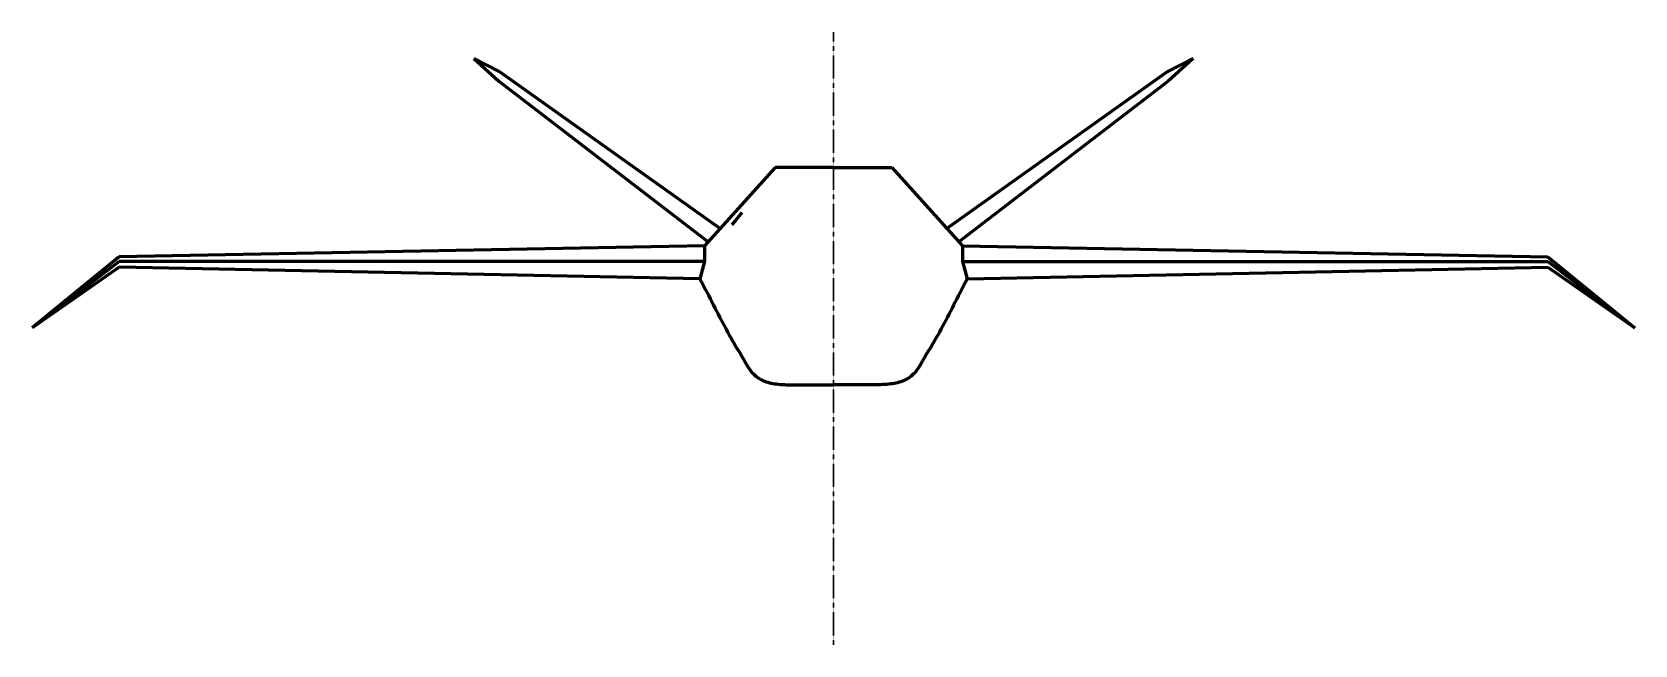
# Model space of a CAD drawing. Header units: millimetres. Extents: x 34771 to 1932156, y -475559 to 1027176.
# Drawn here: x 34771 to 44296, y -80287 to -76643 of the extents above; entities that cross this region are included whole.
import ezdxf

# ---------------------------------------------------------------- set-up
doc = ezdxf.new("R2010")
doc.units = ezdxf.units.MM
doc.linetypes.add('CENTER', pattern=[2, 1.25, -0.25, 0.25, -0.25])
doc.layers.add('_axes (Оси)', color=6, linetype='CENTER', lineweight=30)
doc.layers.add('_basic (Основной)', color=4, linetype='Continuous', lineweight=60)

msp = doc.modelspace()

# ---------------------------------------------------------------- linework, layer by layer
at = {"layer": '_axes (Оси)', "transparency": 33554687}
msp.add_line((39533.491, -80287.45), (39533.491, -76642.944), dxfattribs=at)
at = {"layer": '_basic (Основной)', "transparency": 33554687}
for p, q in [((37395.166, -76800.872), (37544.862, -76935.477)), ((37395.166, -76800.872), (37550.58, -76878.708)), ((41671.815, -76800.872), (41516.402, -76878.708)), ((41671.815, -76800.872), (41522.119, -76935.477)), ((37544.862, -76935.477), (38787.983, -77890.342)), ((37550.58, -76878.708), (38859.919, -77810.391)), ((41516.402, -76878.708), (40207.063, -77810.391)), ((41522.119, -76935.477), (40278.998, -77890.342)), ((39186.015, -77447.961), (38766.161, -77914.595)), ((39533.491, -77447.961), (39186.015, -77447.961)), ((39533.491, -77447.961), (39880.966, -77447.961)), ((39880.966, -77447.961), (40300.82, -77914.595)), ((38989.052, -77715.431), (38929.527, -77789.916)), ((38766.161, -77914.595), (35288.988, -77979.527)), ((38766.161, -77914.595), (38766.161, -78006.694)), ((40300.82, -77914.595), (40300.82, -78006.694)), ((40300.82, -77914.595), (43777.993, -77979.527)), ((35288.988, -77979.527), (34770.762, -78402.271)), ((35288.92, -78006.694), (34770.762, -78402.271)), ((38766.161, -78006.694), (35288.92, -78006.694)), ((38766.161, -78006.694), (38739.47, -78111.138)), ((40300.82, -78006.694), (43778.061, -78006.694)), ((40300.82, -78006.694), (40327.511, -78111.138)), ((43777.993, -77979.527), (44296.22, -78402.271)), ((43778.061, -78006.694), (44296.22, -78402.271)), ((35288.383, -78040.478), (34770.762, -78402.271)), ((38739.47, -78111.138), (35288.383, -78040.478)), ((40327.511, -78111.138), (43778.599, -78040.478)), ((43778.599, -78040.478), (44296.22, -78402.271))]:
    msp.add_line(p, q, dxfattribs=at)
for points in [[(38739.47, -78111.138), (38773.155, -78175.441), (38924.493, -78463.586), (38998.086, -78588.344), (39050.653, -78668.451), (39113.731, -78714.415), (39192.581, -78735.427), (39292.674, -78740.21), (39533.491, -78740.21)], [(40327.511, -78111.138), (40293.826, -78175.441), (40142.488, -78463.586), (40068.895, -78588.344), (40016.329, -78668.451), (39953.25, -78714.415), (39874.4, -78735.427), (39774.307, -78740.21), (39533.491, -78740.21)]]:
    msp.add_spline(points, degree=3, dxfattribs=at)

doc.saveas('drawing.dxf')
